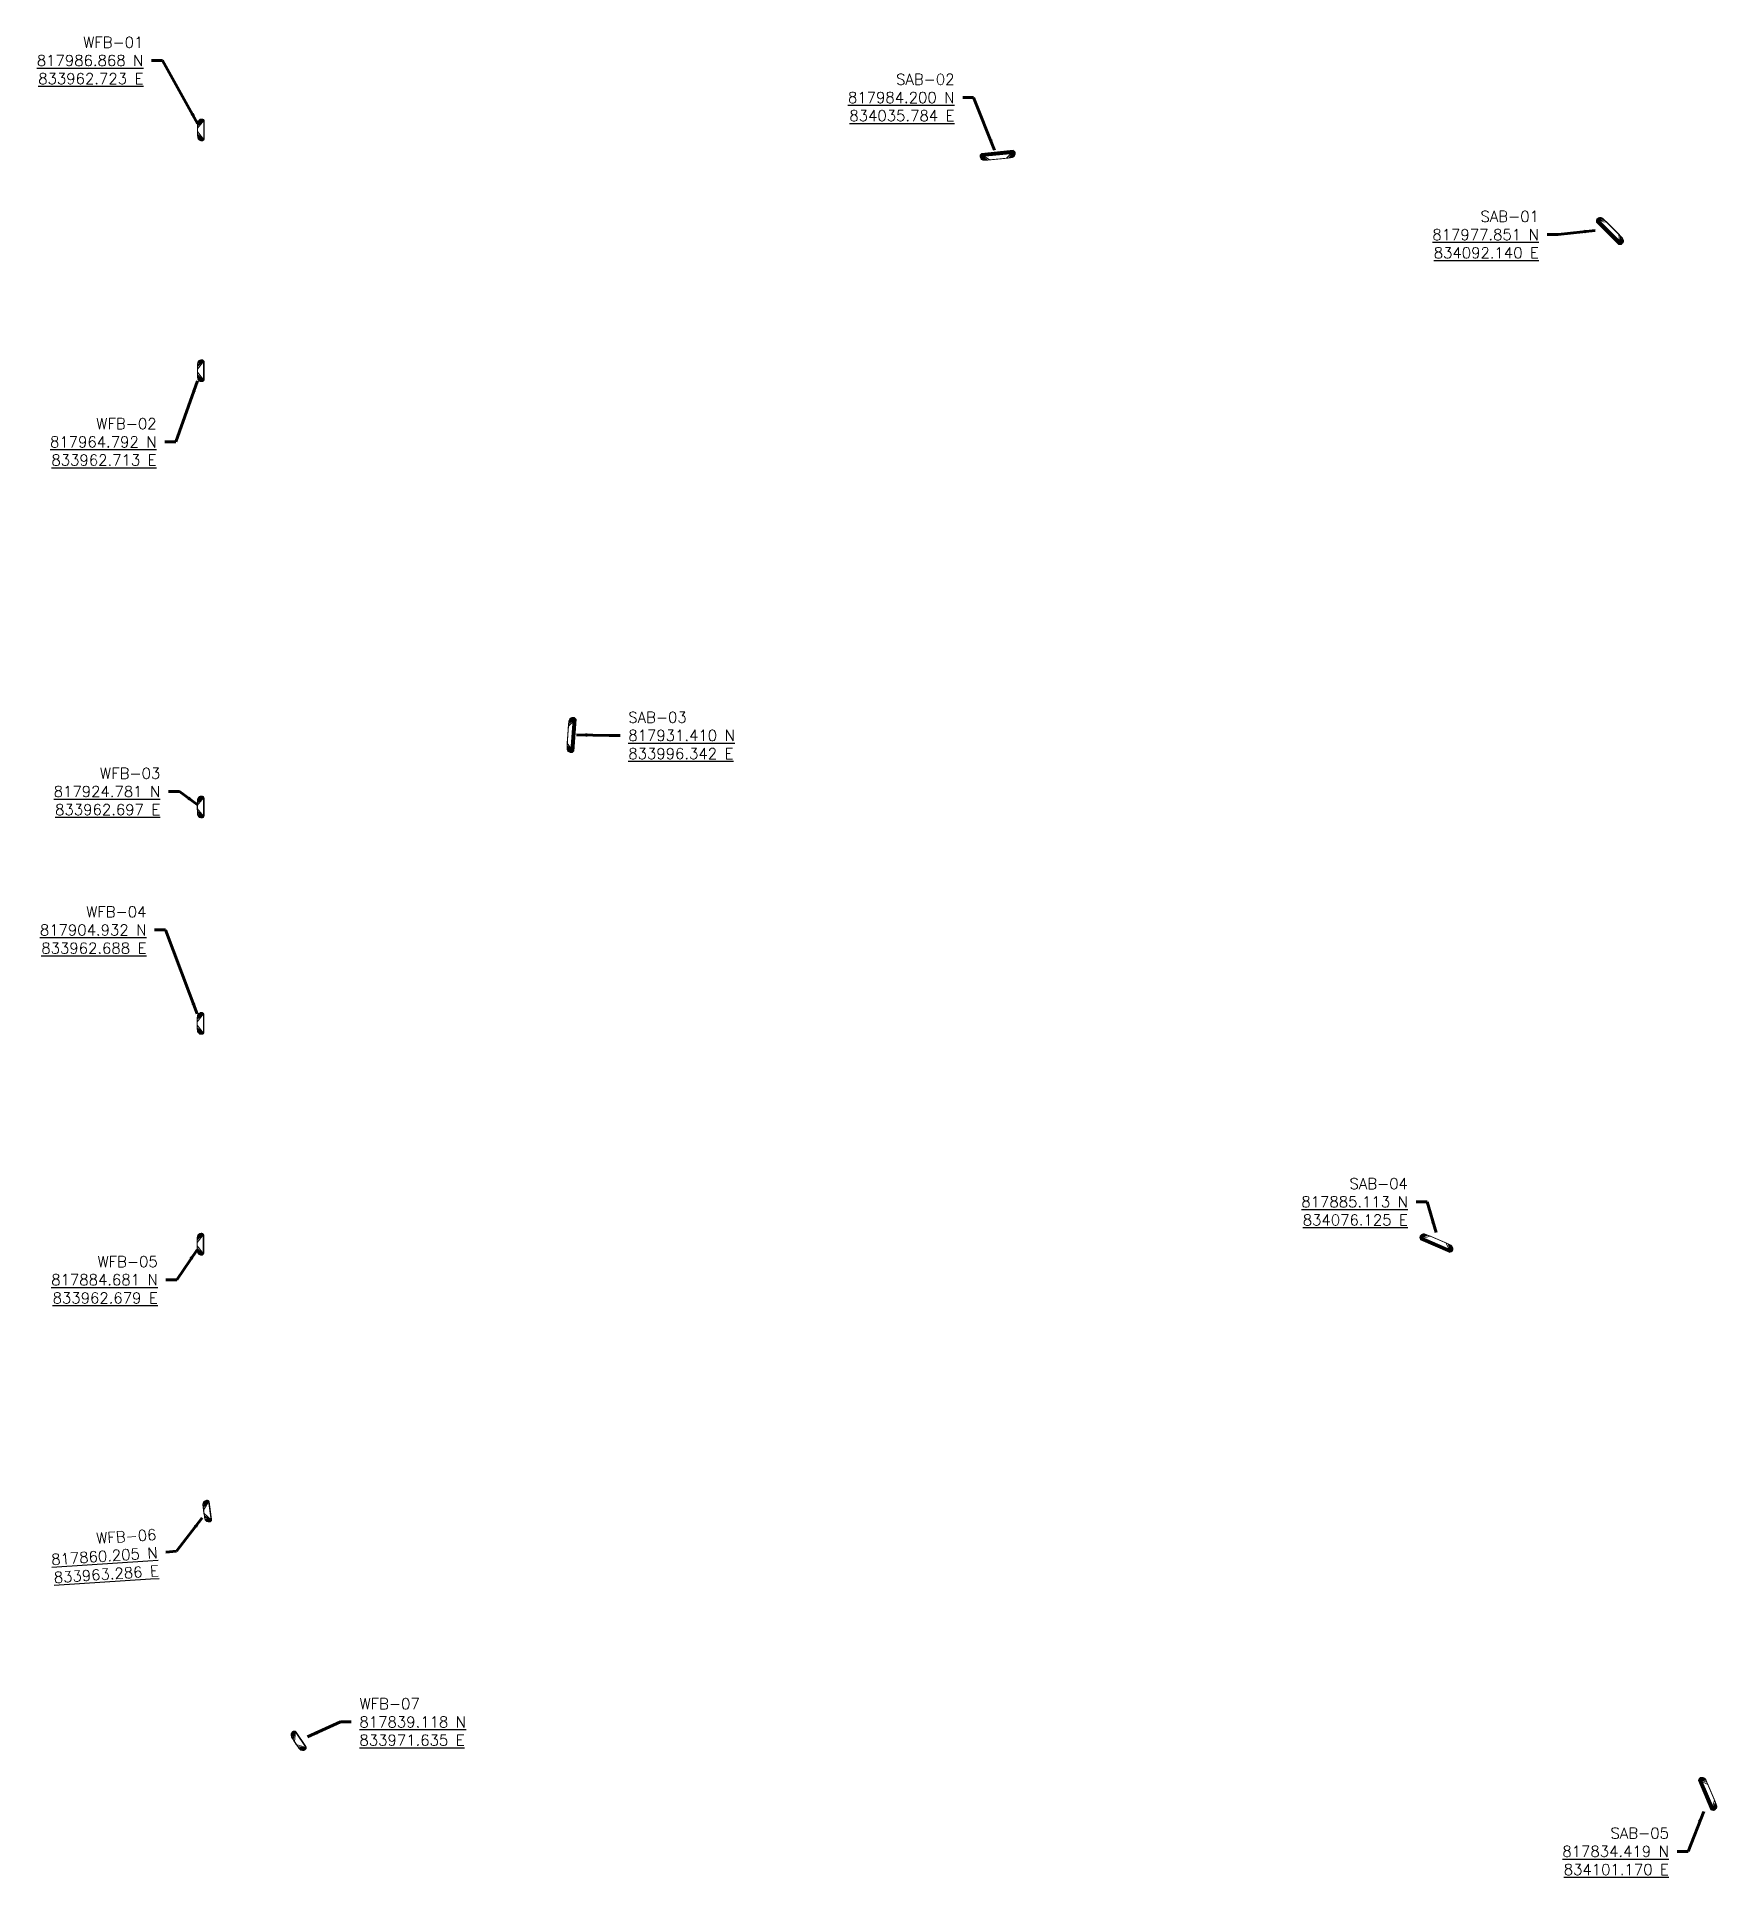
# Model space of a CAD drawing. Header units: metres. Extents: x 833948 to 834394, y 817756 to 818032.
# Drawn here: x 833947.6 to 834101.8, y 817826.6 to 817995.4 of the extents above; entities that cross this region are included whole.
import ezdxf

# ---------------------------------------------------------------- set-up
doc = ezdxf.new("R2010")
doc.units = ezdxf.units.M
doc.layers.add('00X-Park Signage', color=7, linetype='Continuous')
doc.layers.add('00X-Park Signage Structures', color=7, linetype='Continuous')
doc.layers.add('COORDINATES', color=2, linetype='Continuous', plot=False)
doc.styles.get("Standard").update_dxf_attribs({"font": 'arial.ttf'})
doc.dimstyles.new('ISO-25', dxfattribs={"dimtxt": 2.5, "dimasz": 2.5, "dimexe": 1.25, "dimexo": 0.625, "dimtad": 1, "dimtxsty": 'Standard', "dimcen": 2.5, "dimadec": 0, "dimazin": 0, "dimtfac": 1, "dimtmove": 0, "dimatfit": 3, "dimfxl": 0, "dimarcsym": 0})

msp = doc.modelspace()

# ---------------------------------------------------------------- texts
at = {"layer": 'COORDINATES', "char_height": 1}
for s, insert, attachment_point in [('{\\FROMANS.SHX|C0;WFB-01}\\P{\\FROMANS.SHX|C0;\\L817986.868 N\\L\\P833962.723 E}', (833957.42, 817993.24, 0.01), 6), ('{\\FROMANS.SHX|C0;SAB-02}\\P{\\FROMANS.SHX|C0;\\L817984.200 N\\L\\P834035.784 E}', (834031.79, 817989.84, 5.02), 6), ('{\\FROMANS.SHX|C0;SAB-01}\\P{\\FROMANS.SHX|C0;\\L817977.851 N\\L\\P834092.140 E}', (834085.37, 817977.27, 5.74), 6), ('{\\FROMANS.SHX|C0;WFB-02}\\P{\\FROMANS.SHX|C0;\\L817964.792 N\\L\\P833962.713 E}', (833958.63, 817958.26, 0), 6), ('{\\FROMANS.SHX|C0;SAB-03}\\P{\\FROMANS.SHX|C0;\\L817931.410 N\\L\\P833996.342 E}', (834001.88, 817931.34, 5.48), 4), ('{\\FROMANS.SHX|C0;WFB-03}\\P{\\FROMANS.SHX|C0;\\L817924.781 N\\L\\P833962.697 E}', (833958.97, 817926.2, 0), 6), ('{\\FROMANS.SHX|C0;WFB-04}\\P{\\FROMANS.SHX|C0;\\L817904.932 N\\L\\P833962.688 E}', (833957.7, 817913.5, 0), 6), ('{\\FROMANS.SHX|C0;SAB-04}\\P{\\FROMANS.SHX|C0;\\L817885.113 N\\L\\P834076.125 E}', (834073.36, 817888.57, 4.96), 6), ('{\\FROMANS.SHX|C0;WFB-05}\\P{\\FROMANS.SHX|C0;\\L817884.681 N\\L\\P833962.679 E}', (833958.74, 817881.42, 0), 6), ('{\\FROMANS.SHX|C0;WFB-07}\\P{\\FROMANS.SHX|C0;\\L817839.118 N\\L\\P833971.635 E}', (833977.23, 817840.87, 5.09), 4), ('{\\FROMANS.SHX|C0;SAB-05}\\P{\\FROMANS.SHX|C0;\\L817834.419 N\\L\\P834101.170 E}', (834097.29, 817829, 5.44), 6)]:
    msp.add_mtext(s, dxfattribs=dict(at, insert=insert, attachment_point=attachment_point))
at = {"layer": 'COORDINATES', "insert": (833958.72, 817856.4, 0), "char_height": 1, "attachment_point": 6, "rotation": 3.7424}
msp.add_mtext('{\\FROMANS.SHX|C0;WFB-06}\\P{\\FROMANS.SHX|C0;\\L817860.205 N\\L\\P833963.286 E}', dxfattribs=at)

# ---------------------------------------------------------------- blocks, each defined once
blk = doc.blocks.new('park bench')
at = {"layer": '00X-Park Signage Structures', "color": 0, "lineweight": 18}
mesh = blk.add_polyface(dxfattribs=at)
corners = [(-1.62, -0.41, 0.42), (-1.61, -0.45, 0.42), (-1.59, -0.5, 0.42), (-1.57, -0.53, 0.41), (-1.53, -0.56, 0.41), (1.53, -0.56, 0.41), (1.57, -0.53, 0.41), (1.59, -0.5, 0.42), (1.61, -0.45, 0.42), (1.62, -0.41, 0.42), (1.62, -0.4, 0.42), (1.62, -0.38, 0.42), (1.61, -0.32, 0.42), (1.6, -0.26, 0.43), (1.57, -0.2, 0.43), (1.54, -0.15, 0.43), (1.5, -0.11, 0.43), (1.45, -0.07, 0.44), (1.39, -0.04, 0.44), (1.33, -0.02, 0.44), (1.27, -0.01, 0.44), (1.14, -0.01, 0.44), (1.01, 0, 0.44), (-1.01, 0, 0.44), (-1.14, -0.01, 0.44), (-1.27, -0.01, 0.44), (-1.33, -0.02, 0.44), (-1.39, -0.04, 0.44), (-1.45, -0.07, 0.44), (-1.5, -0.11, 0.43), (-1.54, -0.15, 0.43), (-1.57, -0.2, 0.43), (-1.6, -0.26, 0.43), (-1.61, -0.32, 0.42), (-1.62, -0.38, 0.42), (-1.62, -0.4, 0.42)]
mesh.append_faces([[corners[k] for k in face] for face in [(2, 4, 1), (31, 4, 30), (27, 4, 26), (26, 4, 25), (8, 5, 7), (15, 5, 14)]], dxfattribs={"vtx0": -1, "vtx1": -1, "color": 0})
mesh.append_faces([[corners[k] for k in face] for face in [(4, 34, 35), (4, 33, 34), (4, 32, 33), (4, 0, 1), (4, 31, 32), (4, 27, 28), (4, 23, 24), (23, 4, 5, 22), (5, 12, 13), (5, 13, 14), (5, 10, 11), (5, 16, 17), (5, 15, 16)]], dxfattribs={"vtx0": -1, "vtx2": -1, "color": 0})
mesh.append_faces([[corners[k] for k in face] for face in [(3, 4, 2)]], dxfattribs={"vtx1": -1, "color": 0})
mesh.append_faces([[corners[k] for k in face] for face in [(35, 0, 4), (29, 30, 4), (28, 29, 4), (24, 25, 4), (9, 10, 5), (11, 12, 5), (8, 9, 5), (19, 20, 5), (20, 21, 5), (21, 22, 5), (18, 19, 5), (17, 18, 5)]], dxfattribs={"vtx1": -1, "vtx2": -1, "color": 0})
mesh.append_faces([[corners[k] for k in face] for face in [(5, 6, 7)]], dxfattribs={"vtx2": -1, "color": 0})
mesh = blk.add_polyface(dxfattribs=at)
corners = [(-1.5, -0.59), (-1.54, -0.56), (-1.57, -0.53), (-1.59, -0.49), (-1.61, -0.45), (-1.62, -0.41), (-1.62, -0.4), (-1.62, -0.38), (-1.61, -0.32), (-1.6, -0.26), (-1.57, -0.2), (-1.54, -0.15), (-1.5, -0.11), (-1.45, -0.07), (-1.39, -0.04), (-1.33, -0.02), (-1.27, -0.01), (-1.02, 0), (-0.78, 0), (0.78, 0), (1.02, 0), (1.27, -0.01), (1.33, -0.02), (1.39, -0.04), (1.45, -0.07), (1.5, -0.11), (1.54, -0.15), (1.57, -0.2), (1.6, -0.26), (1.61, -0.32), (1.62, -0.38), (1.62, -0.4), (1.62, -0.41), (1.61, -0.45), (1.59, -0.49), (1.57, -0.53), (1.54, -0.56), (1.5, -0.59)]
mesh.append_faces([[corners[k] for k in face] for face in [(35, 33, 34)]], dxfattribs={"vtx0": -1, "color": 0})
mesh.append_faces([[corners[k] for k in face] for face in [(30, 37, 29)]], dxfattribs={"vtx0": -1, "vtx1": -1, "color": 0})
mesh.append_faces([[corners[k] for k in face] for face in [(0, 18, 19, 37), (37, 23, 24), (37, 32, 33)]], dxfattribs={"vtx0": -1, "vtx2": -1, "color": 0})
mesh.append_faces([[corners[k] for k in face] for face in [(0, 12, 13, 14), (0, 16, 17, 18), (0, 14, 15, 16), (0, 7, 8, 9), (37, 19, 20, 21), (37, 21, 22, 23), (37, 30, 31, 32)]], dxfattribs={"vtx0": -1, "vtx3": -1, "color": 0})
mesh.append_faces([[corners[k] for k in face] for face in [(11, 12, 0, 10), (6, 7, 0, 5), (9, 10, 0), (25, 26, 37, 24), (26, 27, 37), (28, 29, 37, 27), (36, 37, 33, 35)]], dxfattribs={"vtx1": -1, "vtx2": -1, "color": 0})
mesh.append_faces([[corners[k] for k in face] for face in [(1, 2, 3, 0)]], dxfattribs={"vtx2": -1, "color": 0})
mesh.append_faces([[corners[k] for k in face] for face in [(3, 4, 5, 0)]], dxfattribs={"vtx2": -1, "vtx3": -1, "color": 0})
mesh = blk.add_polyface(dxfattribs=at)
corners = [(-1.62, -0.41), (-1.62, -0.41, 0.42), (-1.62, -0.4, 0.42), (-1.62, -0.38, 0.42), (-1.61, -0.32, 0.42), (-1.6, -0.26, 0.43), (-1.57, -0.2, 0.43), (-1.54, -0.15, 0.43), (-1.5, -0.11, 0.43), (-1.45, -0.07, 0.44), (-1.39, -0.04, 0.44), (-1.33, -0.02, 0.44), (-1.27, -0.01, 0.44), (-1.27, -0.01), (-1.33, -0.02), (-1.39, -0.04), (-1.45, -0.07), (-1.5, -0.11), (-1.54, -0.15), (-1.57, -0.2), (-1.6, -0.26), (-1.61, -0.32), (-1.62, -0.38), (-1.62, -0.4)]
mesh.append_faces([[corners[k] for k in face] for face in [(1, 2, 23, 0)]], dxfattribs={"vtx1": -1, "color": 0})
mesh.append_faces([[corners[k] for k in face] for face in [(2, 3, 22, 23), (4, 5, 20, 21), (3, 4, 21, 22), (5, 6, 19, 20), (18, 19, 6, 7), (7, 8, 17, 18), (8, 9, 16, 17), (10, 11, 14, 15), (9, 10, 15, 16)]], dxfattribs={"vtx1": -1, "vtx3": -1, "color": 0})
mesh.append_faces([[corners[k] for k in face] for face in [(11, 12, 13, 14)]], dxfattribs={"vtx3": -1, "color": 0})
mesh = blk.add_polyface(dxfattribs=at)
corners = [(-1.44, -0.61, 0.28), (-1.44, -0.61, 0.39), (-1.46, -0.6, 0.39), (-1.48, -0.59, 0.4), (-1.5, -0.59, 0.41), (-1.52, -0.58, 0.41), (-1.53, -0.56, 0.41), (-1.57, -0.53, 0.41), (-1.59, -0.5, 0.42), (-1.61, -0.45, 0.42), (-1.62, -0.41, 0.42), (-1.62, -0.41), (-1.61, -0.45), (-1.59, -0.49), (-1.57, -0.53), (-1.54, -0.56), (-1.5, -0.59), (-1.49, -0.59, 0.08), (-1.48, -0.6, 0.14), (-1.46, -0.6, 0.2), (-1.45, -0.6, 0.24)]
mesh.append_faces([[corners[k] for k in face] for face in [(19, 3, 18), (6, 15, 5)]], dxfattribs={"vtx0": -1, "vtx1": -1, "color": 0})
mesh.append_faces([[corners[k] for k in face] for face in [(19, 2, 3), (2, 20, 0), (18, 3, 4), (5, 16, 17), (17, 4, 5), (7, 14, 15), (5, 15, 16), (9, 12, 13)]], dxfattribs={"vtx0": -1, "vtx2": -1, "color": 0})
mesh.append_faces([[corners[k] for k in face] for face in [(19, 20, 2), (17, 18, 4), (6, 7, 15), (9, 10, 12), (8, 9, 13), (7, 8, 14), (13, 14, 8)]], dxfattribs={"vtx1": -1, "vtx2": -1, "color": 0})
mesh.append_faces([[corners[k] for k in face] for face in [(0, 1, 2), (10, 11, 12)]], dxfattribs={"vtx2": -1, "color": 0})
mesh = blk.add_polyface(dxfattribs=at)
corners = [(-1.53, -0.56, 0.41), (-1.52, -0.58, 0.41), (-1.5, -0.59, 0.41), (-1.48, -0.59, 0.4), (-1.46, -0.6, 0.39), (-1.44, -0.61, 0.39), (-1.43, -0.61, 0.38), (-1.42, -0.61, 0.38), (-1.42, -0.61, 0.38), (-1.41, -0.61, 0.37), (-1.4, -0.61, 0.37), (-1.4, -0.61, 0.36), (1.4, -0.61, 0.36), (1.4, -0.61, 0.37), (1.41, -0.61, 0.37), (1.42, -0.61, 0.38), (1.42, -0.61, 0.38), (1.43, -0.61, 0.38), (1.44, -0.61, 0.39), (1.46, -0.6, 0.39), (1.48, -0.59, 0.4), (1.5, -0.59, 0.41), (1.52, -0.58, 0.41), (1.53, -0.56, 0.41)]
mesh.append_faces([[corners[k] for k in face] for face in [(1, 22, 23, 0)]], dxfattribs={"vtx0": -1, "color": 0})
mesh.append_faces([[corners[k] for k in face] for face in [(10, 13, 14, 9), (7, 16, 17, 6), (8, 15, 16, 7), (9, 14, 15, 8), (6, 17, 18, 5), (5, 18, 19, 4), (4, 19, 20, 3), (2, 21, 22, 1), (3, 20, 21, 2)]], dxfattribs={"vtx0": -1, "vtx2": -1, "color": 0})
mesh.append_faces([[corners[k] for k in face] for face in [(11, 12, 13, 10)]], dxfattribs={"vtx2": -1, "color": 0})
mesh = blk.add_polyface(dxfattribs=at)
corners = [(-1.44, -0.61, 0.28), (-1.45, -0.6, 0.24), (-1.46, -0.6, 0.2), (-1.48, -0.6, 0.14), (-1.49, -0.59, 0.08), (-1.5, -0.59), (1.5, -0.59), (1.49, -0.59, 0.08), (1.48, -0.6, 0.14), (1.46, -0.6, 0.2), (1.45, -0.6, 0.24), (1.44, -0.61, 0.28), (1.42, -0.61, 0.32), (1.4, -0.61, 0.36), (-1.4, -0.61, 0.36), (-1.42, -0.61, 0.32)]
mesh.append_faces([[corners[k] for k in face] for face in [(0, 2, 15), (13, 8, 12)]], dxfattribs={"vtx0": -1, "vtx1": -1, "color": 0})
mesh.append_faces([[corners[k] for k in face] for face in [(14, 3, 4), (15, 2, 3), (3, 14, 15), (14, 5, 6, 13), (13, 6, 7), (12, 8, 9)]], dxfattribs={"vtx0": -1, "vtx2": -1, "color": 0})
mesh.append_faces([[corners[k] for k in face] for face in [(1, 2, 0), (10, 11, 9)]], dxfattribs={"vtx1": -1, "color": 0})
mesh.append_faces([[corners[k] for k in face] for face in [(4, 5, 14), (7, 8, 13), (11, 12, 9)]], dxfattribs={"vtx1": -1, "vtx2": -1, "color": 0})
mesh = blk.add_polyface(dxfattribs=at)
corners = [(-1.46, -0.38, 0.49), (-1.46, -0.38, 0.48), (-1.46, -0.39, 0.47), (-1.46, -0.39, 0.46), (-1.46, -0.4, 0.45), (-1.46, -0.42, 0.44), (-1.46, -0.43, 0.44), (-1.46, -0.56, 0.43), (-1.46, -0.57, 0.43), (-1.46, -0.59, 0.44), (-1.46, -0.6, 0.44), (-1.46, -0.61, 0.45), (-1.46, -0.61, 0.46), (-1.46, -0.62, 0.47), (-1.46, -0.62, 0.48), (-1.46, -0.66, 1.06), (-1.46, -0.66, 1.07), (-1.46, -0.66, 1.08), (-1.46, -0.65, 1.09), (-1.46, -0.64, 1.1), (-1.46, -0.63, 1.11), (-1.46, -0.62, 1.11), (-1.46, -0.61, 1.12), (-1.46, -0.52, 1.11), (-1.46, -0.5, 1.1), (-1.46, -0.49, 1.1), (-1.46, -0.48, 1.09), (-1.46, -0.48, 1.08), (-1.46, -0.47, 1.07), (-1.46, -0.44, 0.93), (-1.46, -0.41, 0.78), (-1.46, -0.39, 0.64)]
mesh.append_faces([[corners[k] for k in face] for face in [(3, 0, 1, 2)]], dxfattribs={"vtx0": -1, "color": 0})
mesh.append_faces([[corners[k] for k in face] for face in [(31, 7, 14, 30)]], dxfattribs={"vtx0": -1, "vtx1": -1, "vtx2": -1, "color": 0})
mesh.append_faces([[corners[k] for k in face] for face in [(30, 14, 15), (7, 31, 0, 6)]], dxfattribs={"vtx0": -1, "vtx2": -1, "color": 0})
mesh.append_faces([[corners[k] for k in face] for face in [(15, 28, 29, 30), (7, 12, 13, 14)]], dxfattribs={"vtx0": -1, "vtx3": -1, "color": 0})
mesh.append_faces([[corners[k] for k in face] for face in [(27, 28, 26)]], dxfattribs={"vtx1": -1, "color": 0})
mesh.append_faces([[corners[k] for k in face] for face in [(22, 23, 15)]], dxfattribs={"vtx1": -1, "vtx2": -1, "color": 0})
mesh.append_faces([[corners[k] for k in face] for face in [(23, 24, 28, 15), (5, 6, 0, 3)]], dxfattribs={"vtx1": -1, "vtx2": -1, "vtx3": -1, "color": 0})
mesh.append_faces([[corners[k] for k in face] for face in [(19, 20, 15, 16)]], dxfattribs={"vtx1": -1, "vtx3": -1, "color": 0})
mesh.append_faces([[corners[k] for k in face] for face in [(17, 18, 19, 16), (3, 4, 5), (10, 11, 12, 9)]], dxfattribs={"vtx2": -1, "color": 0})
mesh.append_faces([[corners[k] for k in face] for face in [(24, 25, 26, 28), (20, 21, 22, 15), (7, 8, 9, 12)]], dxfattribs={"vtx2": -1, "vtx3": -1, "color": 0})
mesh = blk.add_polyface(dxfattribs=at)
corners = [(-1.46, -0.43, 0.44), (-1.46, -0.42, 0.44), (-1.46, -0.4, 0.45), (-1.46, -0.39, 0.46), (-1.46, -0.39, 0.47), (-1.46, -0.38, 0.48), (-1.46, -0.38, 0.49), (1.46, -0.38, 0.49), (1.46, -0.38, 0.48), (1.46, -0.39, 0.47), (1.46, -0.39, 0.46), (1.46, -0.4, 0.45), (1.46, -0.42, 0.44), (1.46, -0.43, 0.44)]
mesh.append_faces([[corners[k] for k in face] for face in [(1, 12, 13, 0)]], dxfattribs={"vtx0": -1, "color": 0})
mesh.append_faces([[corners[k] for k in face] for face in [(5, 8, 9, 4), (4, 9, 10, 3), (2, 11, 12, 1), (11, 2, 3, 10)]], dxfattribs={"vtx0": -1, "vtx2": -1, "color": 0})
mesh.append_faces([[corners[k] for k in face] for face in [(5, 6, 7, 8)]], dxfattribs={"vtx3": -1, "color": 0})
mesh = blk.add_polyface(dxfattribs=at)
corners = [(-1.46, -0.38, 0.49), (-1.46, -0.39, 0.64), (-1.46, -0.41, 0.78), (-1.46, -0.44, 0.93), (-1.46, -0.47, 1.07), (1.46, -0.47, 1.07), (1.46, -0.44, 0.93), (1.46, -0.41, 0.78), (1.46, -0.39, 0.64), (1.46, -0.38, 0.49)]
mesh.append_faces([[corners[k] for k in face] for face in [(5, 6, 3, 4)]], dxfattribs={"vtx1": -1, "color": 0})
mesh.append_faces([[corners[k] for k in face] for face in [(2, 3, 6, 7), (7, 8, 1, 2)]], dxfattribs={"vtx1": -1, "vtx3": -1, "color": 0})
mesh.append_faces([[corners[k] for k in face] for face in [(8, 9, 0, 1)]], dxfattribs={"vtx3": -1, "color": 0})
mesh = blk.add_polyface(dxfattribs=at)
corners = [(-1.46, -0.43, 0.44), (1.46, -0.43, 0.44), (1.46, -0.56, 0.43), (-1.46, -0.56, 0.43)]
mesh.append_faces([[corners[k] for k in face] for face in [(0, 1, 2, 3)]], dxfattribs={"color": 0})
mesh = blk.add_polyface(dxfattribs=at)
corners = [(-1.46, -0.47, 1.07), (-1.46, -0.48, 1.08), (-1.46, -0.48, 1.09), (-1.46, -0.49, 1.1), (-1.46, -0.5, 1.1), (-1.46, -0.52, 1.11), (1.46, -0.52, 1.11), (1.46, -0.5, 1.1), (1.46, -0.49, 1.1), (1.46, -0.48, 1.09), (1.46, -0.48, 1.08), (1.46, -0.47, 1.07)]
mesh.append_faces([[corners[k] for k in face] for face in [(1, 10, 11, 0)]], dxfattribs={"vtx0": -1, "color": 0})
mesh.append_faces([[corners[k] for k in face] for face in [(4, 7, 8, 3), (3, 8, 9, 2), (2, 9, 10, 1)]], dxfattribs={"vtx0": -1, "vtx2": -1, "color": 0})
mesh.append_faces([[corners[k] for k in face] for face in [(6, 7, 4, 5)]], dxfattribs={"vtx1": -1, "color": 0})
mesh = blk.add_polyface(dxfattribs=at)
corners = [(-1.46, -0.61, 1.12), (1.46, -0.61, 1.12), (1.46, -0.52, 1.11), (-1.46, -0.52, 1.11)]
mesh.append_faces([[corners[k] for k in face] for face in [(0, 1, 2, 3)]], dxfattribs={"color": 0})
mesh = blk.add_polyface(dxfattribs=at)
corners = [(-1.46, -0.62, 0.48), (-1.46, -0.62, 0.47), (-1.46, -0.61, 0.46), (-1.46, -0.61, 0.45), (-1.46, -0.6, 0.44), (-1.46, -0.59, 0.44), (-1.46, -0.57, 0.43), (-1.46, -0.56, 0.43), (1.46, -0.56, 0.43), (1.46, -0.57, 0.43), (1.46, -0.58, 0.44), (1.46, -0.59, 0.44), (1.46, -0.6, 0.44), (1.45, -0.6, 0.45), (1.44, -0.61, 0.45), (1.43, -0.61, 0.45), (1.42, -0.61, 0.45), (1.46, -0.61, 0.45), (1.46, -0.61, 0.46), (1.46, -0.62, 0.47), (1.46, -0.62, 0.48)]
mesh.append_faces([[corners[k] for k in face] for face in [(0, 19, 20)]], dxfattribs={"vtx0": -1, "color": 0})
mesh.append_faces([[corners[k] for k in face] for face in [(7, 9, 6), (15, 3, 14), (3, 16, 2), (14, 3, 13)]], dxfattribs={"vtx0": -1, "vtx1": -1, "color": 0})
mesh.append_faces([[corners[k] for k in face] for face in [(18, 2, 16)]], dxfattribs={"vtx0": -1, "vtx1": -1, "vtx2": -1, "color": 0})
mesh.append_faces([[corners[k] for k in face] for face in [(5, 10, 11), (4, 11, 12), (11, 4, 5), (3, 12, 13), (1, 18, 19), (3, 15, 16), (18, 1, 2), (19, 0, 1)]], dxfattribs={"vtx0": -1, "vtx2": -1, "color": 0})
mesh.append_faces([[corners[k] for k in face] for face in [(17, 18, 16)]], dxfattribs={"vtx1": -1, "color": 0})
mesh.append_faces([[corners[k] for k in face] for face in [(9, 10, 6), (5, 6, 10), (3, 4, 12)]], dxfattribs={"vtx1": -1, "vtx2": -1, "color": 0})
mesh.append_faces([[corners[k] for k in face] for face in [(7, 8, 9)]], dxfattribs={"vtx2": -1, "color": 0})
mesh = blk.add_polyface(dxfattribs=at)
corners = [(-1.46, -0.61, 1.12), (-1.46, -0.62, 1.11), (-1.46, -0.63, 1.11), (-1.46, -0.64, 1.1), (-1.46, -0.65, 1.09), (-1.46, -0.66, 1.08), (-1.46, -0.66, 1.07), (-1.46, -0.66, 1.06), (1.46, -0.66, 1.06), (1.46, -0.66, 1.07), (1.46, -0.66, 1.08), (1.46, -0.65, 1.09), (1.46, -0.64, 1.1), (1.46, -0.63, 1.11), (1.46, -0.62, 1.11), (1.46, -0.61, 1.12)]
mesh.append_faces([[corners[k] for k in face] for face in [(1, 14, 15, 0)]], dxfattribs={"vtx0": -1, "color": 0})
mesh.append_faces([[corners[k] for k in face] for face in [(6, 9, 10, 5), (5, 10, 11, 4), (4, 11, 12, 3), (3, 12, 13, 2), (2, 13, 14, 1)]], dxfattribs={"vtx0": -1, "vtx2": -1, "color": 0})
mesh.append_faces([[corners[k] for k in face] for face in [(7, 8, 9, 6)]], dxfattribs={"vtx2": -1, "color": 0})
mesh = blk.add_polyface(dxfattribs=at)
corners = [(-1.46, -0.62, 0.48), (1.46, -0.62, 0.48), (1.46, -0.66, 1.06), (-1.46, -0.66, 1.06)]
mesh.append_faces([[corners[k] for k in face] for face in [(0, 1, 2, 3)]], dxfattribs={"color": 0})
mesh = blk.add_polyface(dxfattribs=at)
corners = [(-1.44, -0.61, 0.39), (-1.44, -0.61, 0.28), (-1.42, -0.61, 0.32), (-1.4, -0.61, 0.36), (-1.4, -0.61, 0.37), (-1.41, -0.61, 0.37), (-1.42, -0.61, 0.38), (-1.42, -0.61, 0.38), (-1.43, -0.61, 0.38)]
mesh.append_faces([[corners[k] for k in face] for face in [(2, 0, 1)]], dxfattribs={"vtx0": -1, "color": 0})
mesh.append_faces([[corners[k] for k in face] for face in [(3, 5, 2), (7, 2, 6)]], dxfattribs={"vtx0": -1, "vtx1": -1, "color": 0})
mesh.append_faces([[corners[k] for k in face] for face in [(5, 6, 2), (8, 0, 2), (7, 8, 2)]], dxfattribs={"vtx1": -1, "vtx2": -1, "color": 0})
mesh.append_faces([[corners[k] for k in face] for face in [(3, 4, 5)]], dxfattribs={"vtx2": -1, "color": 0})
mesh = blk.add_polyface(dxfattribs=at)
corners = [(-1.27, -0.01), (-1.27, -0.01, 0.44), (-1.14, -0.01, 0.44), (-1.01, 0, 0.44), (-0.93, 0, 0.44), (-0.85, 0, 0.44), (-0.78, 0, 0.44), (-0.78, 0), (-1.02, 0)]
mesh.append_faces([[corners[k] for k in face] for face in [(4, 8, 3)]], dxfattribs={"vtx0": -1, "vtx1": -1, "color": 0})
mesh.append_faces([[corners[k] for k in face] for face in [(4, 7, 8), (7, 4, 5)]], dxfattribs={"vtx0": -1, "vtx2": -1, "color": 0})
mesh.append_faces([[corners[k] for k in face] for face in [(1, 2, 0)]], dxfattribs={"vtx1": -1, "color": 0})
mesh.append_faces([[corners[k] for k in face] for face in [(8, 0, 2), (2, 3, 8)]], dxfattribs={"vtx1": -1, "vtx2": -1, "color": 0})
mesh.append_faces([[corners[k] for k in face] for face in [(5, 6, 7)]], dxfattribs={"vtx2": -1, "color": 0})
mesh = blk.add_polyface(dxfattribs=at)
corners = [(0.78, 0, 0.44), (-0.78, 0, 0.44), (-0.85, 0, 0.44), (-0.93, 0, 0.44), (-1.01, 0, 0.44), (1.01, 0, 0.44), (0.93, 0, 0.44), (0.85, 0, 0.44)]
mesh.append_faces([[corners[k] for k in face] for face in [(2, 7, 0, 1)]], dxfattribs={"vtx0": -1, "color": 0})
mesh.append_faces([[corners[k] for k in face] for face in [(3, 6, 7, 2)]], dxfattribs={"vtx0": -1, "vtx2": -1, "color": 0})
mesh.append_faces([[corners[k] for k in face] for face in [(4, 5, 6, 3)]], dxfattribs={"vtx2": -1, "color": 0})
mesh = blk.add_polyface(dxfattribs=at)
corners = [(-0.78, 0, 0.44), (0.78, 0, 0.44), (0.78, 0), (-0.78, 0)]
mesh.append_faces([[corners[k] for k in face] for face in [(0, 1, 2, 3)]], dxfattribs={"color": 0})
mesh = blk.add_polyface(dxfattribs=at)
corners = [(1.27, -0.01, 0.44), (1.27, -0.01), (1.02, 0), (0.78, 0), (0.78, 0, 0.44), (0.85, 0, 0.44), (0.93, 0, 0.44), (1.01, 0, 0.44), (1.14, -0.01, 0.44)]
mesh.append_faces([[corners[k] for k in face] for face in [(1, 8, 0)]], dxfattribs={"vtx0": -1, "color": 0})
mesh.append_faces([[corners[k] for k in face] for face in [(3, 6, 2), (6, 3, 5), (7, 2, 6)]], dxfattribs={"vtx0": -1, "vtx1": -1, "color": 0})
mesh.append_faces([[corners[k] for k in face] for face in [(8, 1, 2)]], dxfattribs={"vtx0": -1, "vtx2": -1, "color": 0})
mesh.append_faces([[corners[k] for k in face] for face in [(4, 5, 3)]], dxfattribs={"vtx1": -1, "color": 0})
mesh.append_faces([[corners[k] for k in face] for face in [(7, 8, 2)]], dxfattribs={"vtx1": -1, "vtx2": -1, "color": 0})
mesh = blk.add_polyface(dxfattribs=at)
corners = [(1.62, -0.41, 0.42), (1.62, -0.41), (1.62, -0.4), (1.62, -0.38), (1.61, -0.32), (1.6, -0.26), (1.57, -0.2), (1.54, -0.15), (1.5, -0.11), (1.45, -0.07), (1.39, -0.04), (1.33, -0.02), (1.27, -0.01), (1.27, -0.01, 0.44), (1.33, -0.02, 0.44), (1.39, -0.04, 0.44), (1.45, -0.07, 0.44), (1.5, -0.11, 0.43), (1.54, -0.15, 0.43), (1.57, -0.2, 0.43), (1.6, -0.26, 0.43), (1.61, -0.32, 0.42), (1.62, -0.38, 0.42), (1.62, -0.4, 0.42)]
mesh.append_faces([[corners[k] for k in face] for face in [(2, 23, 0, 1)]], dxfattribs={"vtx0": -1, "color": 0})
mesh.append_faces([[corners[k] for k in face] for face in [(11, 14, 15, 10), (9, 16, 17, 8), (10, 15, 16, 9), (8, 17, 18, 7), (7, 18, 19, 6), (6, 19, 20, 5), (5, 20, 21, 4), (3, 22, 23, 2), (4, 21, 22, 3)]], dxfattribs={"vtx0": -1, "vtx2": -1, "color": 0})
mesh.append_faces([[corners[k] for k in face] for face in [(12, 13, 14, 11)]], dxfattribs={"vtx2": -1, "color": 0})
mesh = blk.add_polyface(dxfattribs=at)
corners = [(1.44, -0.61, 0.28), (1.44, -0.61, 0.39), (1.43, -0.61, 0.38), (1.42, -0.61, 0.38), (1.42, -0.61, 0.38), (1.41, -0.61, 0.37), (1.4, -0.61, 0.37), (1.4, -0.61, 0.36), (1.42, -0.61, 0.32)]
mesh.append_faces([[corners[k] for k in face] for face in [(7, 5, 6)]], dxfattribs={"vtx0": -1, "color": 0})
mesh.append_faces([[corners[k] for k in face] for face in [(4, 8, 3)]], dxfattribs={"vtx0": -1, "vtx1": -1, "color": 0})
mesh.append_faces([[corners[k] for k in face] for face in [(8, 2, 3), (5, 7, 8)]], dxfattribs={"vtx0": -1, "vtx2": -1, "color": 0})
mesh.append_faces([[corners[k] for k in face] for face in [(0, 1, 8)]], dxfattribs={"vtx1": -1, "color": 0})
mesh.append_faces([[corners[k] for k in face] for face in [(1, 2, 8), (4, 5, 8)]], dxfattribs={"vtx1": -1, "vtx2": -1, "color": 0})
mesh = blk.add_polyface(dxfattribs=at)
corners = [(1.44, -0.61, 0.45), (1.45, -0.6, 0.45), (1.46, -0.6, 0.45), (1.46, -0.61, 0.45), (1.42, -0.61, 0.45), (1.43, -0.61, 0.45)]
mesh.append_faces([[corners[k] for k in face] for face in [(3, 1, 2)]], dxfattribs={"vtx0": -1, "color": 0})
mesh.append_faces([[corners[k] for k in face] for face in [(0, 1, 3)]], dxfattribs={"vtx1": -1, "vtx2": -1, "color": 0})
mesh.append_faces([[corners[k] for k in face] for face in [(3, 4, 5, 0)]], dxfattribs={"vtx3": -1, "color": 0})
mesh = blk.add_polyface(dxfattribs=at)
corners = [(1.44, -0.61, 0.45), (1.43, -0.61, 0.45), (1.42, -0.61, 0.45), (1.43, -0.61, 0.45), (1.44, -0.61, 0.45)]
mesh.append_faces([[corners[k] for k in face] for face in [(1, 3, 0)]], dxfattribs={"vtx0": -1, "vtx1": -1, "color": 0})
mesh.append_faces([[corners[k] for k in face] for face in [(4, 0, 3)]], dxfattribs={"vtx1": -1, "color": 0})
mesh.append_faces([[corners[k] for k in face] for face in [(1, 2, 3)]], dxfattribs={"vtx2": -1, "color": 0})
mesh = blk.add_polyface(dxfattribs=at)
corners = [(1.62, -0.41), (1.62, -0.41, 0.42), (1.61, -0.45, 0.42), (1.59, -0.5, 0.42), (1.57, -0.53, 0.41), (1.53, -0.56, 0.41), (1.52, -0.58, 0.41), (1.5, -0.59, 0.41), (1.48, -0.59, 0.4), (1.46, -0.6, 0.39), (1.44, -0.61, 0.39), (1.44, -0.61, 0.28), (1.45, -0.6, 0.24), (1.46, -0.6, 0.2), (1.48, -0.6, 0.14), (1.49, -0.59, 0.08), (1.5, -0.59), (1.54, -0.56), (1.57, -0.53), (1.59, -0.49), (1.61, -0.45)]
mesh.append_faces([[corners[k] for k in face] for face in [(11, 9, 10)]], dxfattribs={"vtx0": -1, "color": 0})
mesh.append_faces([[corners[k] for k in face] for face in [(14, 8, 13)]], dxfattribs={"vtx0": -1, "vtx1": -1, "color": 0})
mesh.append_faces([[corners[k] for k in face] for face in [(3, 18, 19), (4, 17, 18), (15, 6, 7), (13, 8, 9), (6, 16, 17)]], dxfattribs={"vtx0": -1, "vtx2": -1, "color": 0})
mesh.append_faces([[corners[k] for k in face] for face in [(0, 1, 20)]], dxfattribs={"vtx1": -1, "color": 0})
mesh.append_faces([[corners[k] for k in face] for face in [(1, 2, 20), (4, 5, 17), (3, 4, 18), (2, 3, 19), (19, 20, 2), (5, 6, 17), (7, 8, 14), (15, 16, 6), (14, 15, 7), (12, 13, 9), (11, 12, 9)]], dxfattribs={"vtx1": -1, "vtx2": -1, "color": 0})
mesh = blk.add_polyface(dxfattribs=at)
corners = [(1.46, -0.6, 0.45), (1.45, -0.6, 0.45), (1.44, -0.61, 0.45), (1.44, -0.61, 0.45), (1.45, -0.6, 0.45), (1.46, -0.6, 0.44)]
mesh.append_faces([[corners[k] for k in face] for face in [(3, 1, 2)]], dxfattribs={"vtx0": -1, "color": 0})
mesh.append_faces([[corners[k] for k in face] for face in [(4, 0, 1), (1, 3, 4)]], dxfattribs={"vtx0": -1, "vtx2": -1, "color": 0})
mesh.append_faces([[corners[k] for k in face] for face in [(5, 0, 4)]], dxfattribs={"vtx1": -1, "color": 0})
mesh = blk.add_polyface(dxfattribs=at)
corners = [(1.46, -0.38, 0.49), (1.46, -0.39, 0.64), (1.46, -0.41, 0.78), (1.46, -0.44, 0.93), (1.46, -0.47, 1.07), (1.46, -0.48, 1.08), (1.46, -0.48, 1.09), (1.46, -0.49, 1.1), (1.46, -0.5, 1.1), (1.46, -0.52, 1.11), (1.46, -0.61, 1.12), (1.46, -0.62, 1.11), (1.46, -0.63, 1.11), (1.46, -0.64, 1.1), (1.46, -0.65, 1.09), (1.46, -0.66, 1.08), (1.46, -0.66, 1.07), (1.46, -0.66, 1.06), (1.46, -0.62, 0.48), (1.46, -0.62, 0.47), (1.46, -0.61, 0.46), (1.46, -0.61, 0.45), (1.46, -0.6, 0.45), (1.46, -0.6, 0.44), (1.46, -0.59, 0.44), (1.46, -0.58, 0.44), (1.46, -0.57, 0.43), (1.46, -0.56, 0.43), (1.46, -0.43, 0.44), (1.46, -0.42, 0.44), (1.46, -0.4, 0.45), (1.46, -0.39, 0.46), (1.46, -0.39, 0.47), (1.46, -0.38, 0.48)]
mesh.append_faces([[corners[k] for k in face] for face in [(12, 10, 11)]], dxfattribs={"vtx0": -1, "color": 0})
mesh.append_faces([[corners[k] for k in face] for face in [(19, 22, 18), (2, 18, 1)]], dxfattribs={"vtx0": -1, "vtx1": -1, "color": 0})
mesh.append_faces([[corners[k] for k in face] for face in [(27, 1, 18, 22)]], dxfattribs={"vtx0": -1, "vtx1": -1, "vtx2": -1, "vtx3": -1, "color": 0})
mesh.append_faces([[corners[k] for k in face] for face in [(0, 27, 28, 33), (27, 0, 1), (10, 16, 17, 9)]], dxfattribs={"vtx0": -1, "vtx2": -1, "color": 0})
mesh.append_faces([[corners[k] for k in face] for face in [(17, 3, 4, 9)]], dxfattribs={"vtx0": -1, "vtx2": -1, "vtx3": -1, "color": 0})
mesh.append_faces([[corners[k] for k in face] for face in [(22, 25, 26, 27), (9, 5, 6, 7), (10, 14, 15, 16)]], dxfattribs={"vtx0": -1, "vtx3": -1, "color": 0})
mesh.append_faces([[corners[k] for k in face] for face in [(24, 25, 22, 23)]], dxfattribs={"vtx1": -1, "color": 0})
mesh.append_faces([[corners[k] for k in face] for face in [(32, 33, 28, 31), (4, 5, 9), (13, 14, 10, 12)]], dxfattribs={"vtx1": -1, "vtx2": -1, "color": 0})
mesh.append_faces([[corners[k] for k in face] for face in [(17, 18, 2, 3)]], dxfattribs={"vtx1": -1, "vtx3": -1, "color": 0})
mesh.append_faces([[corners[k] for k in face] for face in [(20, 21, 22, 19), (7, 8, 9)]], dxfattribs={"vtx2": -1, "color": 0})
mesh.append_faces([[corners[k] for k in face] for face in [(28, 29, 30, 31)]], dxfattribs={"vtx3": -1, "color": 0})
blk = doc.blocks.new('WKCD Park Waterfront Bench')
at = {"layer": '00X-Park Signage Structures', "color": 0, "lineweight": 18}
mesh = blk.add_polyface(dxfattribs=at)
corners = [(-1, 0.07), (-1, 0.07, 0.42), (-0.99, 0.12, 0.42), (-0.97, 0.16, 0.42), (-0.95, 0.2, 0.41), (-0.91, 0.23, 0.41), (-0.89, 0.24, 0.41), (-0.88, 0.25, 0.41), (-0.86, 0.26, 0.4), (-0.84, 0.27, 0.39), (-0.82, 0.27, 0.39), (-0.82, 0.27, 0.28), (-0.83, 0.27, 0.24), (-0.84, 0.26, 0.2), (-0.85, 0.26, 0.14), (-0.87, 0.26, 0.08), (-0.88, 0.25), (-0.92, 0.23), (-0.95, 0.19), (-0.97, 0.16), (-0.99, 0.12)]
mesh.append_faces([[corners[k] for k in face] for face in [(11, 9, 10)]], dxfattribs={"vtx0": -1, "color": 0})
mesh.append_faces([[corners[k] for k in face] for face in [(14, 8, 13)]], dxfattribs={"vtx0": -1, "vtx1": -1, "color": 0})
mesh.append_faces([[corners[k] for k in face] for face in [(3, 18, 19), (4, 17, 18), (15, 6, 7), (13, 8, 9), (6, 16, 17)]], dxfattribs={"vtx0": -1, "vtx2": -1, "color": 0})
mesh.append_faces([[corners[k] for k in face] for face in [(0, 1, 20)]], dxfattribs={"vtx1": -1, "color": 0})
mesh.append_faces([[corners[k] for k in face] for face in [(1, 2, 20), (4, 5, 17), (3, 4, 18), (2, 3, 19), (19, 20, 2), (5, 6, 17), (7, 8, 14), (15, 16, 6), (14, 15, 7), (12, 13, 9), (11, 12, 9)]], dxfattribs={"vtx1": -1, "vtx2": -1, "color": 0})
mesh = blk.add_polyface(dxfattribs=at)
corners = [(0.88, 0.25), (0.92, 0.23), (0.95, 0.19), (0.97, 0.16), (0.99, 0.12), (1, 0.07), (1, 0.06), (1, 0.05), (0.99, -0.02), (0.98, -0.08), (0.95, -0.13), (0.92, -0.18), (0.87, -0.23), (0.82, -0.27), (0.77, -0.3), (0.71, -0.31), (0.65, -0.32), (0.4, -0.33), (0.15, -0.34), (-0.15, -0.34), (-0.4, -0.33), (-0.65, -0.32), (-0.71, -0.31), (-0.77, -0.3), (-0.82, -0.27), (-0.87, -0.23), (-0.92, -0.18), (-0.95, -0.13), (-0.98, -0.08), (-0.99, -0.02), (-1, 0.05), (-1, 0.06), (-1, 0.07), (-0.99, 0.12), (-0.97, 0.16), (-0.95, 0.19), (-0.92, 0.23), (-0.88, 0.25)]
mesh.append_faces([[corners[k] for k in face] for face in [(37, 33, 35, 36), (30, 37, 29)]], dxfattribs={"vtx0": -1, "vtx1": -1, "color": 0})
mesh.append_faces([[corners[k] for k in face] for face in [(0, 18, 19, 37), (37, 32, 33)]], dxfattribs={"vtx0": -1, "vtx2": -1, "color": 0})
mesh.append_faces([[corners[k] for k in face] for face in [(0, 12, 13, 14), (0, 16, 17, 18), (0, 14, 15, 16), (0, 7, 8, 9), (37, 19, 20, 21), (37, 30, 31, 32)]], dxfattribs={"vtx0": -1, "vtx3": -1, "color": 0})
mesh.append_faces([[corners[k] for k in face] for face in [(34, 35, 33)]], dxfattribs={"vtx1": -1, "color": 0})
mesh.append_faces([[corners[k] for k in face] for face in [(11, 12, 0, 10), (6, 7, 0, 5), (9, 10, 0), (21, 22, 37), (23, 24, 37, 22), (25, 26, 37, 24), (26, 27, 37), (28, 29, 37, 27)]], dxfattribs={"vtx1": -1, "vtx2": -1, "color": 0})
mesh.append_faces([[corners[k] for k in face] for face in [(1, 2, 3, 0)]], dxfattribs={"vtx2": -1, "color": 0})
mesh.append_faces([[corners[k] for k in face] for face in [(3, 4, 5, 0)]], dxfattribs={"vtx2": -1, "vtx3": -1, "color": 0})
mesh = blk.add_polyface(dxfattribs=at)
corners = [(1, 0.07, 0.42), (0.99, 0.12, 0.42), (0.97, 0.16, 0.42), (0.95, 0.2, 0.41), (0.91, 0.23, 0.41), (-0.91, 0.23, 0.41), (-0.95, 0.2, 0.41), (-0.97, 0.16, 0.42), (-0.99, 0.12, 0.42), (-1, 0.07, 0.42), (-1, 0.06, 0.42), (-1, 0.05, 0.42), (-0.99, -0.02, 0.42), (-0.98, -0.08, 0.43), (-0.95, -0.13, 0.43), (-0.92, -0.18, 0.43), (-0.87, -0.23, 0.43), (-0.82, -0.27, 0.44), (-0.77, -0.3, 0.44), (-0.71, -0.31, 0.44), (-0.65, -0.32, 0.44), (-0.52, -0.33, 0.44), (-0.39, -0.33, 0.44), (0.39, -0.33, 0.44), (0.52, -0.33, 0.44), (0.65, -0.32, 0.44), (0.71, -0.31, 0.44), (0.77, -0.3, 0.44), (0.82, -0.27, 0.44), (0.87, -0.23, 0.43), (0.92, -0.18, 0.43), (0.95, -0.13, 0.43), (0.98, -0.08, 0.43), (0.99, -0.02, 0.42), (1, 0.05, 0.42), (1, 0.06, 0.42)]
mesh.append_faces([[corners[k] for k in face] for face in [(2, 4, 1), (31, 4, 30), (27, 4, 26), (26, 4, 25), (8, 5, 7), (15, 5, 14)]], dxfattribs={"vtx0": -1, "vtx1": -1, "color": 0})
mesh.append_faces([[corners[k] for k in face] for face in [(4, 34, 35), (4, 33, 34), (4, 32, 33), (4, 0, 1), (4, 31, 32), (4, 27, 28), (4, 23, 24), (23, 4, 5, 22), (5, 12, 13), (5, 13, 14), (5, 10, 11), (5, 16, 17), (5, 15, 16)]], dxfattribs={"vtx0": -1, "vtx2": -1, "color": 0})
mesh.append_faces([[corners[k] for k in face] for face in [(3, 4, 2)]], dxfattribs={"vtx1": -1, "color": 0})
mesh.append_faces([[corners[k] for k in face] for face in [(35, 0, 4), (29, 30, 4), (28, 29, 4), (24, 25, 4), (9, 10, 5), (11, 12, 5), (8, 9, 5), (19, 20, 5), (20, 21, 5), (21, 22, 5), (18, 19, 5), (17, 18, 5)]], dxfattribs={"vtx1": -1, "vtx2": -1, "color": 0})
mesh.append_faces([[corners[k] for k in face] for face in [(5, 6, 7)]], dxfattribs={"vtx2": -1, "color": 0})
mesh = blk.add_polyface(dxfattribs=at)
corners = [(-1, 0.07, 0.42), (-1, 0.07), (-1, 0.06), (-1, 0.05), (-0.99, -0.02), (-0.98, -0.08), (-0.95, -0.13), (-0.92, -0.18), (-0.87, -0.23), (-0.82, -0.27), (-0.77, -0.3), (-0.71, -0.31), (-0.65, -0.32), (-0.65, -0.32, 0.44), (-0.71, -0.31, 0.44), (-0.77, -0.3, 0.44), (-0.82, -0.27, 0.44), (-0.87, -0.23, 0.43), (-0.92, -0.18, 0.43), (-0.95, -0.13, 0.43), (-0.98, -0.08, 0.43), (-0.99, -0.02, 0.42), (-1, 0.05, 0.42), (-1, 0.06, 0.42)]
mesh.append_faces([[corners[k] for k in face] for face in [(2, 23, 0, 1)]], dxfattribs={"vtx0": -1, "color": 0})
mesh.append_faces([[corners[k] for k in face] for face in [(11, 14, 15, 10), (9, 16, 17, 8), (10, 15, 16, 9), (8, 17, 18, 7), (7, 18, 19, 6), (6, 19, 20, 5), (5, 20, 21, 4), (3, 22, 23, 2), (4, 21, 22, 3)]], dxfattribs={"vtx0": -1, "vtx2": -1, "color": 0})
mesh.append_faces([[corners[k] for k in face] for face in [(12, 13, 14, 11)]], dxfattribs={"vtx2": -1, "color": 0})
mesh = blk.add_polyface(dxfattribs=at)
corners = [(0.91, 0.23, 0.41), (0.89, 0.24, 0.41), (0.88, 0.25, 0.41), (0.86, 0.26, 0.4), (0.84, 0.27, 0.39), (0.82, 0.27, 0.39), (0.81, 0.27, 0.38), (0.8, 0.27, 0.38), (0.79, 0.27, 0.38), (0.79, 0.27, 0.37), (0.78, 0.28, 0.37), (0.78, 0.28, 0.36), (-0.78, 0.28, 0.36), (-0.78, 0.28, 0.37), (-0.79, 0.27, 0.37), (-0.79, 0.27, 0.38), (-0.8, 0.27, 0.38), (-0.81, 0.27, 0.38), (-0.82, 0.27, 0.39), (-0.84, 0.27, 0.39), (-0.86, 0.26, 0.4), (-0.88, 0.25, 0.41), (-0.89, 0.24, 0.41), (-0.91, 0.23, 0.41)]
mesh.append_faces([[corners[k] for k in face] for face in [(1, 22, 23, 0)]], dxfattribs={"vtx0": -1, "color": 0})
mesh.append_faces([[corners[k] for k in face] for face in [(10, 13, 14, 9), (7, 16, 17, 6), (8, 15, 16, 7), (9, 14, 15, 8), (6, 17, 18, 5), (5, 18, 19, 4), (4, 19, 20, 3), (2, 21, 22, 1), (3, 20, 21, 2)]], dxfattribs={"vtx0": -1, "vtx2": -1, "color": 0})
mesh.append_faces([[corners[k] for k in face] for face in [(11, 12, 13, 10)]], dxfattribs={"vtx2": -1, "color": 0})
mesh = blk.add_polyface(dxfattribs=at)
corners = [(0.82, 0.27, 0.28), (0.83, 0.27, 0.24), (0.84, 0.26, 0.2), (0.85, 0.26, 0.14), (0.87, 0.26, 0.08), (0.88, 0.25), (-0.88, 0.25), (-0.87, 0.26, 0.08), (-0.85, 0.26, 0.14), (-0.84, 0.26, 0.2), (-0.83, 0.27, 0.24), (-0.82, 0.27, 0.28), (-0.8, 0.27, 0.32), (-0.78, 0.28, 0.36), (0.78, 0.28, 0.36), (0.8, 0.27, 0.32)]
mesh.append_faces([[corners[k] for k in face] for face in [(7, 4, 5, 6)]], dxfattribs={"vtx0": -1, "color": 0})
mesh.append_faces([[corners[k] for k in face] for face in [(0, 2, 15)]], dxfattribs={"vtx0": -1, "vtx1": -1, "color": 0})
mesh.append_faces([[corners[k] for k in face] for face in [(15, 3, 8, 12)]], dxfattribs={"vtx0": -1, "vtx1": -1, "vtx2": -1, "vtx3": -1, "color": 0})
mesh.append_faces([[corners[k] for k in face] for face in [(15, 2, 3), (8, 3, 4, 7), (12, 8, 9)]], dxfattribs={"vtx0": -1, "vtx2": -1, "color": 0})
mesh.append_faces([[corners[k] for k in face] for face in [(1, 2, 0), (14, 15, 12, 13), (10, 11, 9)]], dxfattribs={"vtx1": -1, "color": 0})
mesh.append_faces([[corners[k] for k in face] for face in [(11, 12, 9)]], dxfattribs={"vtx1": -1, "vtx2": -1, "color": 0})
mesh = blk.add_polyface(dxfattribs=at)
corners = [(-0.82, 0.27, 0.28), (-0.82, 0.27, 0.39), (-0.81, 0.27, 0.38), (-0.8, 0.27, 0.38), (-0.79, 0.27, 0.38), (-0.79, 0.27, 0.37), (-0.78, 0.28, 0.37), (-0.78, 0.28, 0.36), (-0.8, 0.27, 0.32)]
mesh.append_faces([[corners[k] for k in face] for face in [(7, 5, 6)]], dxfattribs={"vtx0": -1, "color": 0})
mesh.append_faces([[corners[k] for k in face] for face in [(4, 8, 3)]], dxfattribs={"vtx0": -1, "vtx1": -1, "color": 0})
mesh.append_faces([[corners[k] for k in face] for face in [(8, 2, 3), (5, 7, 8)]], dxfattribs={"vtx0": -1, "vtx2": -1, "color": 0})
mesh.append_faces([[corners[k] for k in face] for face in [(0, 1, 8)]], dxfattribs={"vtx1": -1, "color": 0})
mesh.append_faces([[corners[k] for k in face] for face in [(1, 2, 8), (4, 5, 8)]], dxfattribs={"vtx1": -1, "vtx2": -1, "color": 0})
mesh = blk.add_polyface(dxfattribs=at)
corners = [(1, 0.07), (1, 0.07, 0.42), (1, 0.06, 0.42), (1, 0.05, 0.42), (0.99, -0.02, 0.42), (0.98, -0.08, 0.43), (0.95, -0.13, 0.43), (0.92, -0.18, 0.43), (0.87, -0.23, 0.43), (0.82, -0.27, 0.44), (0.77, -0.3, 0.44), (0.71, -0.31, 0.44), (0.65, -0.32, 0.44), (0.65, -0.32), (0.71, -0.31), (0.77, -0.3), (0.82, -0.27), (0.87, -0.23), (0.92, -0.18), (0.95, -0.13), (0.98, -0.08), (0.99, -0.02), (1, 0.05), (1, 0.06)]
mesh.append_faces([[corners[k] for k in face] for face in [(1, 2, 23, 0)]], dxfattribs={"vtx1": -1, "color": 0})
mesh.append_faces([[corners[k] for k in face] for face in [(2, 3, 22, 23), (4, 5, 20, 21), (3, 4, 21, 22), (5, 6, 19, 20), (18, 19, 6, 7), (7, 8, 17, 18), (8, 9, 16, 17), (10, 11, 14, 15), (9, 10, 15, 16)]], dxfattribs={"vtx1": -1, "vtx3": -1, "color": 0})
mesh.append_faces([[corners[k] for k in face] for face in [(11, 12, 13, 14)]], dxfattribs={"vtx3": -1, "color": 0})
mesh = blk.add_polyface(dxfattribs=at)
corners = [(0.82, 0.27, 0.39), (0.82, 0.27, 0.28), (0.8, 0.27, 0.32), (0.78, 0.28, 0.36), (0.78, 0.28, 0.37), (0.79, 0.27, 0.37), (0.79, 0.27, 0.38), (0.8, 0.27, 0.38), (0.81, 0.27, 0.38)]
mesh.append_faces([[corners[k] for k in face] for face in [(2, 0, 1)]], dxfattribs={"vtx0": -1, "color": 0})
mesh.append_faces([[corners[k] for k in face] for face in [(3, 5, 2), (7, 2, 6)]], dxfattribs={"vtx0": -1, "vtx1": -1, "color": 0})
mesh.append_faces([[corners[k] for k in face] for face in [(5, 6, 2), (8, 0, 2), (7, 8, 2)]], dxfattribs={"vtx1": -1, "vtx2": -1, "color": 0})
mesh.append_faces([[corners[k] for k in face] for face in [(3, 4, 5)]], dxfattribs={"vtx2": -1, "color": 0})
mesh = blk.add_polyface(dxfattribs=at)
corners = [(0.82, 0.27, 0.28), (0.82, 0.27, 0.39), (0.84, 0.27, 0.39), (0.86, 0.26, 0.4), (0.88, 0.25, 0.41), (0.89, 0.24, 0.41), (0.91, 0.23, 0.41), (0.95, 0.2, 0.41), (0.97, 0.16, 0.42), (0.99, 0.12, 0.42), (1, 0.07, 0.42), (1, 0.07), (0.99, 0.12), (0.97, 0.16), (0.95, 0.19), (0.92, 0.23), (0.88, 0.25), (0.87, 0.26, 0.08), (0.85, 0.26, 0.14), (0.84, 0.26, 0.2), (0.83, 0.27, 0.24)]
mesh.append_faces([[corners[k] for k in face] for face in [(19, 3, 18), (6, 15, 5)]], dxfattribs={"vtx0": -1, "vtx1": -1, "color": 0})
mesh.append_faces([[corners[k] for k in face] for face in [(19, 2, 3), (2, 20, 0), (18, 3, 4), (5, 16, 17), (17, 4, 5), (7, 14, 15), (5, 15, 16), (9, 12, 13)]], dxfattribs={"vtx0": -1, "vtx2": -1, "color": 0})
mesh.append_faces([[corners[k] for k in face] for face in [(19, 20, 2), (17, 18, 4), (6, 7, 15), (9, 10, 12), (8, 9, 13), (7, 8, 14), (13, 14, 8)]], dxfattribs={"vtx1": -1, "vtx2": -1, "color": 0})
mesh.append_faces([[corners[k] for k in face] for face in [(0, 1, 2), (10, 11, 12)]], dxfattribs={"vtx2": -1, "color": 0})
mesh = blk.add_polyface(dxfattribs=at)
corners = [(-0.65, -0.32, 0.44), (-0.65, -0.32), (-0.4, -0.33), (-0.15, -0.34), (-0.15, -0.34, 0.44), (-0.23, -0.34, 0.44), (-0.31, -0.33, 0.44), (-0.39, -0.33, 0.44), (-0.52, -0.33, 0.44)]
mesh.append_faces([[corners[k] for k in face] for face in [(1, 8, 0)]], dxfattribs={"vtx0": -1, "color": 0})
mesh.append_faces([[corners[k] for k in face] for face in [(3, 6, 2), (6, 3, 5), (7, 2, 6)]], dxfattribs={"vtx0": -1, "vtx1": -1, "color": 0})
mesh.append_faces([[corners[k] for k in face] for face in [(8, 1, 2)]], dxfattribs={"vtx0": -1, "vtx2": -1, "color": 0})
mesh.append_faces([[corners[k] for k in face] for face in [(4, 5, 3)]], dxfattribs={"vtx1": -1, "color": 0})
mesh.append_faces([[corners[k] for k in face] for face in [(7, 8, 2)]], dxfattribs={"vtx1": -1, "vtx2": -1, "color": 0})
mesh = blk.add_polyface(dxfattribs=at)
corners = [(0.15, -0.34, 0.44), (0.23, -0.34, 0.44), (0.31, -0.33, 0.44), (0.39, -0.33, 0.44), (-0.39, -0.33, 0.44), (-0.31, -0.33, 0.44), (-0.23, -0.34, 0.44), (-0.15, -0.34, 0.44)]
mesh.append_faces([[corners[k] for k in face] for face in [(1, 6, 7, 0)]], dxfattribs={"vtx0": -1, "color": 0})
mesh.append_faces([[corners[k] for k in face] for face in [(4, 5, 2, 3)]], dxfattribs={"vtx1": -1, "color": 0})
mesh.append_faces([[corners[k] for k in face] for face in [(1, 2, 5, 6)]], dxfattribs={"vtx1": -1, "vtx3": -1, "color": 0})
mesh = blk.add_polyface(dxfattribs=at)
corners = [(0.15, -0.34, 0.44), (-0.15, -0.34, 0.44), (-0.15, -0.34), (0.15, -0.34)]
mesh.append_faces([[corners[k] for k in face] for face in [(0, 1, 2, 3)]], dxfattribs={"color": 0})
mesh = blk.add_polyface(dxfattribs=at)
corners = [(0.65, -0.32), (0.65, -0.32, 0.44), (0.52, -0.33, 0.44), (0.39, -0.33, 0.44), (0.31, -0.33, 0.44), (0.23, -0.34, 0.44), (0.15, -0.34, 0.44), (0.15, -0.34), (0.4, -0.33)]
mesh.append_faces([[corners[k] for k in face] for face in [(4, 8, 3)]], dxfattribs={"vtx0": -1, "vtx1": -1, "color": 0})
mesh.append_faces([[corners[k] for k in face] for face in [(4, 7, 8), (7, 4, 5)]], dxfattribs={"vtx0": -1, "vtx2": -1, "color": 0})
mesh.append_faces([[corners[k] for k in face] for face in [(1, 2, 0)]], dxfattribs={"vtx1": -1, "color": 0})
mesh.append_faces([[corners[k] for k in face] for face in [(8, 0, 2), (2, 3, 8)]], dxfattribs={"vtx1": -1, "vtx2": -1, "color": 0})
mesh.append_faces([[corners[k] for k in face] for face in [(5, 6, 7)]], dxfattribs={"vtx2": -1, "color": 0})

# ---------------------------------------------------------------- block references
at = {"layer": '00X-Park Signage', "color": 1, "lineweight": 30}
for name, p, rotation in [('WKCD Park Waterfront Bench', (833962.72, 817986.87, 5.09), 269.9411750447871), ('park bench', (834035.78, 817984.2, 5.02), 185.6503514175525), ('park bench', (834092.14, 817977.85, 5.74), 314.7773327918982), ('WKCD Park Waterfront Bench', (833962.71, 817964.79, 5.09), 269.9411748979161), ('park bench', (833996.34, 817931.41, 5.48), 85.92964457689631), ('WKCD Park Waterfront Bench', (833962.7, 817924.78, 5.09), 269.9411748861227), ('WKCD Park Waterfront Bench', (833962.69, 817904.93, 5.09), 269.9411749149779), ('WKCD Park Waterfront Bench', (833962.68, 817884.68, 5.09), 269.9411749010554), ('park bench', (834076.12, 817885.11, 4.96), 336.5955158342864), ('WKCD Park Waterfront Bench', (833963.29, 817860.2, 5.09), 277.9463156348193), ('WKCD Park Waterfront Bench', (833971.64, 817839.12, 5.09), 303.6548099200032), ('park bench', (834101.17, 817834.42, 5.44), 293.1320625079439)]:
    msp.add_blockref(name, p, dxfattribs=dict(at, rotation=rotation))

msp.set_redraw_order([(e.dxf.handle, doc.entitydb.next_handle()) for e in msp.query("TEXT MTEXT ATTDEF DIMENSION ARC_DIMENSION")])  # texts and dimensions are drawn at this point

# ---------------------------------------------------------------- leaders
at = {"layer": 'COORDINATES'}
for points in [[(833962.39, 817987.47, 4.61), (833959.17, 817993.24, 0.01), (833958.17, 817993.24, 0.01)], [(834035.46, 817985.02, 5.02), (834033.54, 817989.84, 5.02), (834032.54, 817989.84, 5.02)], [(834090.53, 817977.66, 5.74), (834087.12, 817977.27, 5.74), (834086.12, 817977.27, 5.74)], [(833962.38, 817963.85, 4.35), (833960.38, 817958.26, 0), (833959.38, 817958.26, 0)], [(833997.12, 817931.4, 5.48), (834000.13, 817931.34, 5.48), (834001.13, 817931.34, 5.48)], [(833962.36, 817925.02, 4.22), (833960.72, 817926.2, 0), (833959.72, 817926.2, 0)], [(833962.35, 817905.82, 4.56), (833959.45, 817913.5, 0), (833958.45, 817913.5, 0)], [(834075.94, 817885.76, 4.96), (834075.11, 817888.57, 4.96), (834074.11, 817888.57, 4.96)], [(833962.34, 817884.18, 4.3), (833960.49, 817881.42, 0), (833959.49, 817881.42, 0)], [(833962.81, 817859.58, 4.24), (833960.47, 817856.52, 0), (833959.47, 817856.45, 0)], [(833972.46, 817839.49, 5.09), (833975.48, 817840.87, 5.09), (833976.48, 817840.87, 5.09)], [(834100.48, 817832.67, 5.44), (834099.04, 817829, 5.44), (834098.04, 817829, 5.44)]]:
    msp.add_leader(points, dimstyle='ISO-25', override={"dimscale": 1, "dimasz": 1, "dimclrd": 256, "dimlwd": 65535}, dxfattribs=at)

doc.saveas('drawing.dxf')
